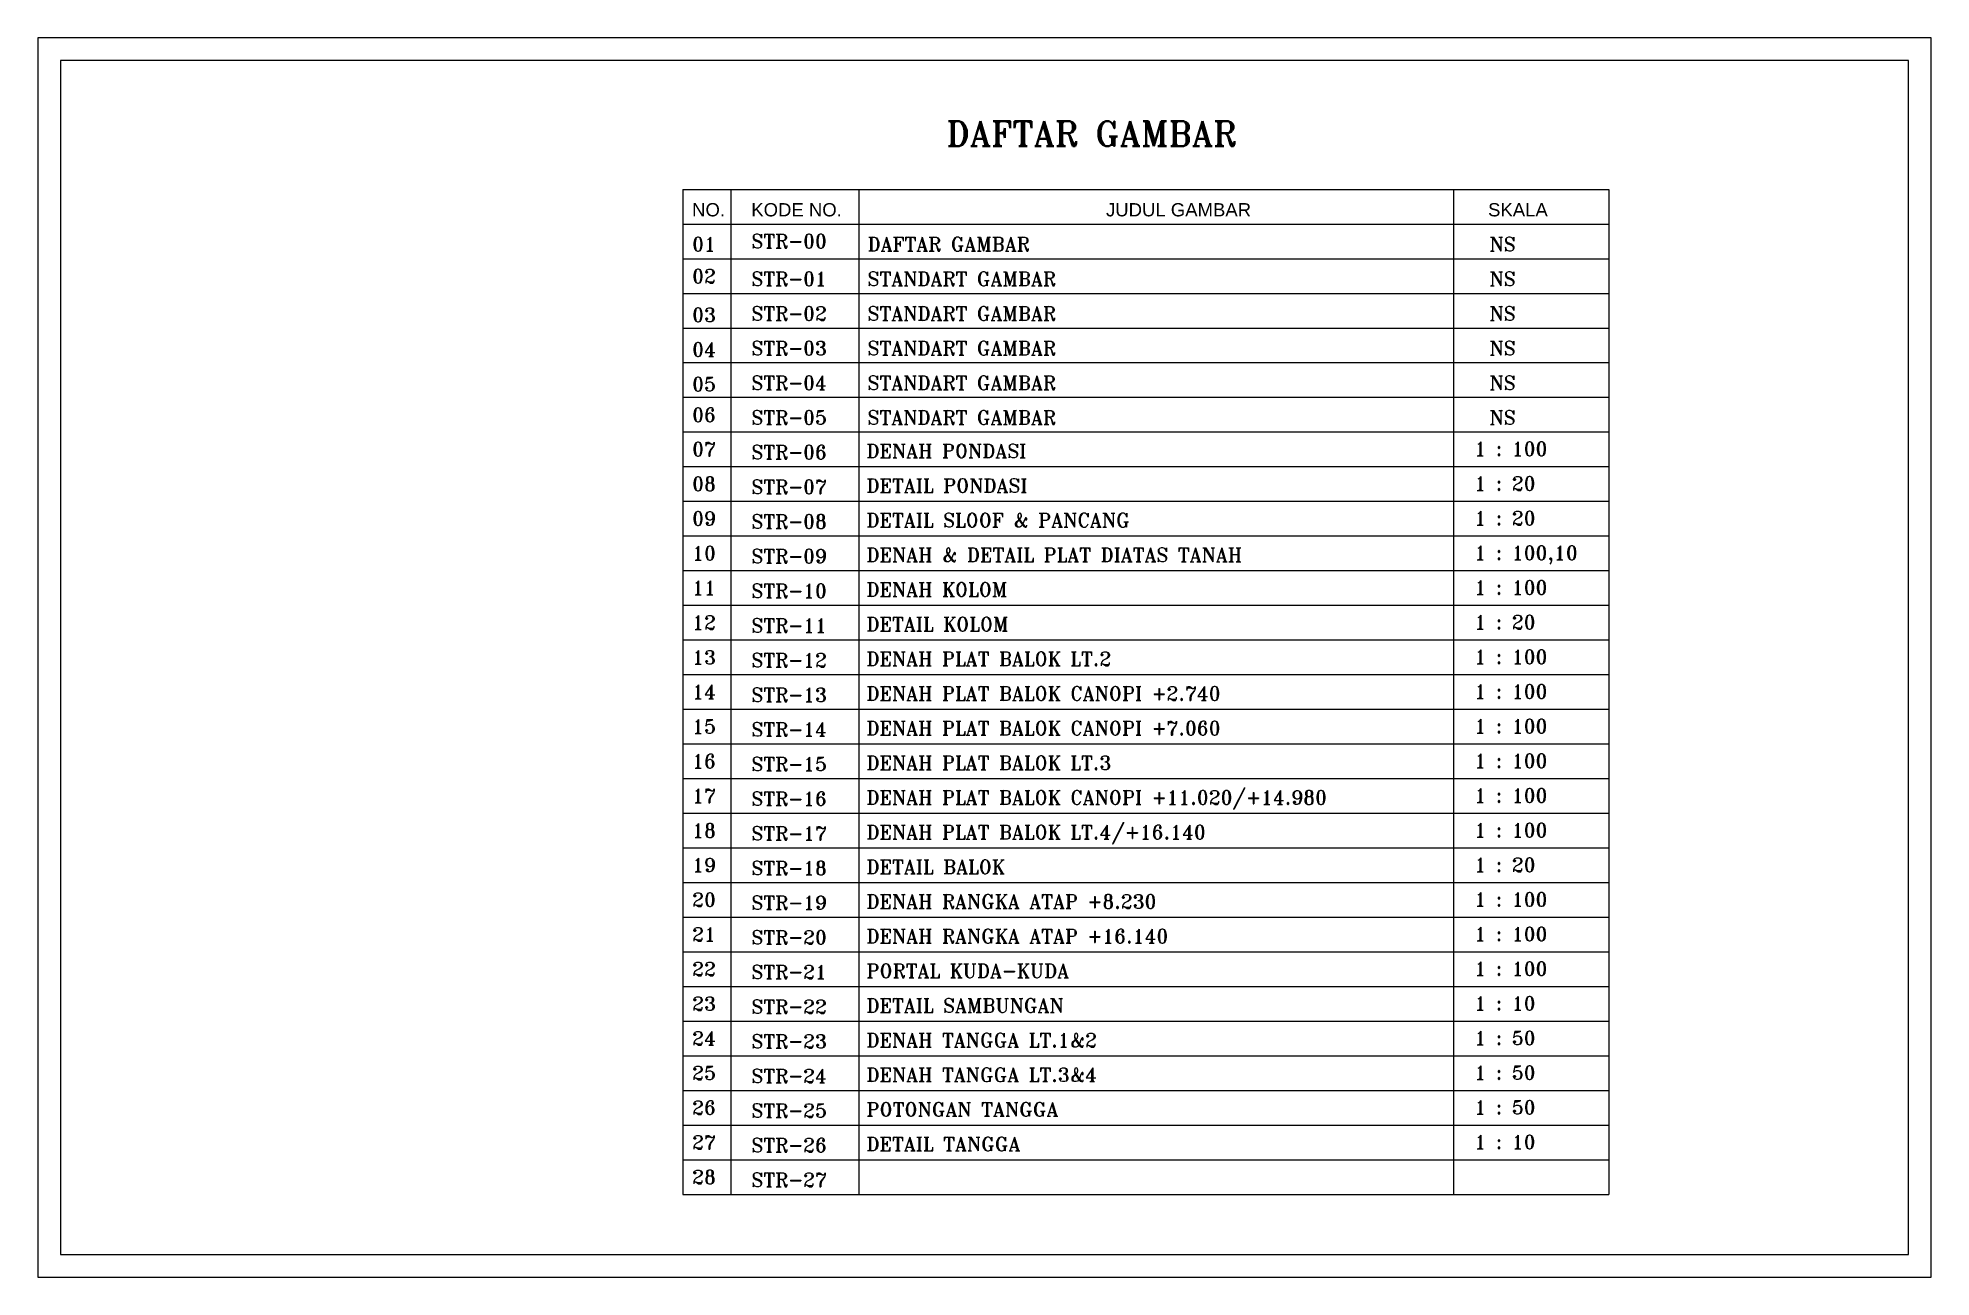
# Model space of a CAD drawing. Header units: inches. Extents: x 266054 to 836293, y -258454 to -102650.
# Drawn here: x 266054 to 308054, y -130150 to -102650 of the extents above; entities that cross this region are included whole.
import ezdxf

# ---------------------------------------------------------------- set-up
doc = ezdxf.new("R2010")
doc.units = ezdxf.units.IN
doc.header["$LTSCALE"] = 800
doc.header["$MEASUREMENT"] = 0
for name, color, linetype in [('ANGKA', 2, 'Continuous'), ('KOP-LINE1', 1, 'Continuous'), ('TEXT', 4, 'Continuous'), ('TXT', 7, 'Continuous')]:
    doc.layers.add(name, color=color, linetype=linetype)
doc.styles.add('JD', font='sanss___.ttf', dxfattribs={"height": 600})
doc.styles.add('ROMAND', font='romant.shx', dxfattribs={"width": 0.75, "height": 300})

msp = doc.modelspace()

# ---------------------------------------------------------------- texts
at = {"layer": 'ANGKA', "style": 'ROMAND'}
for s, height, p in [('DAFTAR GAMBAR', 550, (286211.1, -105049.8)), ('01', 307.6, (280568.2, -107383.3)), ('STR-00', 307.6, (281882.3, -107317.1)), ('DAFTAR GAMBAR', 307.596, (284459.1, -107383.3)), ('NS', 307.6, (298256.2, -107383.3)), ('02', 307.6, (280568.2, -108092)), ('STR-01', 307.6, (281882.3, -108152.3)), ('STANDART GAMBAR', 307.596, (284459.1, -108152.3)), ('NS', 307.6, (298256.2, -108152.3)), ('03', 307.6, (280568.2, -108949)), ('STR-02', 307.6, (281882.3, -108921.3)), ('STANDART GAMBAR', 307.596, (284459.1, -108921.3)), ('NS', 307.6, (298256.2, -108921.3)), ('04', 307.6, (280568.2, -109718)), ('STR-03', 307.6, (281882.3, -109690.3)), ('STANDART GAMBAR', 307.596, (284459.1, -109690.3)), ('NS', 307.6, (298256.2, -109690.3)), ('05', 307.6, (280568.2, -110487)), ('STR-04', 307.6, (281882.3, -110459.3)), ('STANDART GAMBAR', 307.596, (284459.1, -110459.3)), ('NS', 307.6, (298256.2, -110459.3)), ('06', 307.6, (280568.2, -111168)), ('STR-05', 307.6, (281882.3, -111228.2)), ('STANDART GAMBAR', 307.596, (284459.1, -111228.2)), ('NS', 307.6, (298256.2, -111228.2)), ('07', 307.6, (280568.2, -111931.6)), ('STR-06', 307.6, (281882.3, -111997.2)), ('DENAH PONDASI', 307.596, (284434.4, -111970.3)), ('1 : 100', 307.6, (297920.8, -111924.6, 6081.3)), ('08', 307.6, (280568.2, -112700.6)), ('STR-07', 307.6, (281882.3, -112766.2)), ('DETAIL PONDASI', 307.596, (284434.4, -112739.3)), ('1 : 20', 307.6, (297920.8, -112693.6, 6081.3)), ('09', 307.6, (280568.2, -113469.6)), ('STR-08', 307.6, (281882.3, -113535.2)), ('DETAIL SLOOF & PANCANG', 307.596, (284434.4, -113508.3)), ('1 : 20', 307.6, (297920.8, -113462.6, 6081.3)), ('10', 307.6, (280568.2, -114238.5)), ('STR-09', 307.6, (281882.3, -114304.2)), ('DENAH & DETAIL PLAT DIATAS TANAH', 307.596, (284434.4, -114277.3)), ('1 : 100,10', 307.6, (297920.8, -114231.6, 6081.3)), ('11', 307.6, (280568.2, -115007.5)), ('STR-10', 307.6, (281882.3, -115073.2)), ('DENAH KOLOM', 307.596, (284434.4, -115046.3)), ('1 : 100', 307.6, (297920.8, -115000.6, 6081.3)), ('12', 307.6, (280568.2, -115776.5)), ('1 : 20', 307.6, (297920.8, -115769.6, 6081.3)), ('STR-11', 307.6, (281882.3, -115842.2)), ('DETAIL KOLOM', 307.596, (284434.4, -115815.3)), ('13', 307.6, (280568.2, -116550.9)), ('STR-12', 307.6, (281882.3, -116611.2)), ('DENAH PLAT BALOK LT.2', 307.596, (284434.4, -116584.3)), ('1 : 100', 307.6, (297920.8, -116538.6, 6081.3)), ('14', 307.6, (280568.2, -117314.5)), ('STR-13', 307.6, (281882.3, -117380.2)), ('DENAH PLAT BALOK CANOPI +2.740', 307.596, (284434.4, -117353.3)), ('1 : 100', 307.6, (297920.8, -117307.6, 6081.3)), ('15', 307.6, (280568.2, -118083.5)), ('STR-14', 307.6, (281882.3, -118149.2)), ('DENAH PLAT BALOK CANOPI +7.060', 307.596, (284434.4, -118122.3)), ('1 : 100', 307.6, (297920.8, -118076.6, 6081.3)), ('16', 307.6, (280568.2, -118852.5)), ('STR-15', 307.6, (281882.3, -118918.2)), ('DENAH PLAT BALOK LT.3', 307.596, (284434.4, -118891.2)), ('1 : 100', 307.6, (297920.8, -118845.6, 6081.3)), ('17', 307.6, (280568.2, -119621.5)), ('STR-16', 307.6, (281882.3, -119687.1)), ('DENAH PLAT BALOK CANOPI +11.020/+14.980', 307.596, (284434.4, -119660.2)), ('1 : 100', 307.6, (297920.8, -119614.5, 6081.3)), ('18', 307.6, (280568.2, -120390.5)), ('DENAH PLAT BALOK LT.4/+16.140', 307.596, (284434.4, -120429.2)), ('1 : 100', 307.6, (297920.8, -120383.5, 6081.3)), ('STR-17', 307.6, (281882.3, -120456.1)), ('19', 307.6, (280568.2, -121159.5)), ('STR-18', 307.6, (281882.3, -121225.1)), ('DETAIL BALOK', 307.596, (284434.4, -121198.2)), ('1 : 20', 307.6, (297920.8, -121152.5, 6081.3)), ('20', 307.6, (280568.2, -121928.5)), ('STR-19', 307.6, (281882.3, -121994.1)), ('DENAH RANGKA ATAP +8.230', 307.596, (284434.4, -121967.2)), ('1 : 100', 307.6, (297920.8, -121921.5, 6081.3)), ('21', 307.6, (280568.2, -122697.4)), ('STR-20', 307.6, (281882.3, -122763.1)), ('DENAH RANGKA ATAP +16.140', 307.596, (284434.4, -122736.2)), ('1 : 100', 307.6, (297920.8, -122690.5, 6081.3)), ('22', 307.6, (280568.2, -123466.4)), ('STR-21', 307.6, (281882.3, -123532.1)), ('PORTAL KUDA-KUDA', 307.596, (284434.4, -123505.2)), ('1 : 100', 307.6, (297920.8, -123459.5, 6081.3)), ('23', 307.6, (280568.2, -124235.4)), ('STR-22', 307.6, (281882.3, -124301.1)), ('DETAIL SAMBUNGAN', 307.596, (284434.4, -124274.2)), ('1 : 10', 307.6, (297920.8, -124228.5, 6081.3)), ('24', 307.6, (280568.2, -125004.4)), ('DENAH TANGGA LT.1&2', 307.596, (284434.4, -125043.2)), ('1 : 50', 307.6, (297920.8, -124997.5, 6081.3)), ('STR-23', 307.6, (281882.3, -125070.1)), ('25', 307.6, (280568.2, -125773.4)), ('STR-24', 307.6, (281882.3, -125839.1)), ('DENAH TANGGA LT.3&4', 307.596, (284434.4, -125812.2)), ('1 : 50', 307.6, (297920.8, -125766.5, 6081.3)), ('26', 307.6, (280568.2, -126542.4)), ('STR-25', 307.6, (281882.3, -126608.1)), ('POTONGAN TANGGA', 307.596, (284434.4, -126581.2)), ('1 : 50', 307.6, (297920.8, -126535.5, 6081.3)), ('27', 307.6, (280568.2, -127311.4)), ('STR-26', 307.6, (281882.3, -127377.1)), ('DETAIL TANGGA', 307.596, (284434.4, -127350.1)), ('1 : 10', 307.6, (297920.8, -127304.5, 6081.3)), ('28', 307.6, (280568.2, -128080.4)), ('STR-27', 307.6, (281882.3, -128146))]:
    msp.add_text(s, height=height, dxfattribs=at).set_placement(p)
at = {"layer": 'TEXT', "style": 'JD'}
for s, p in [('NO.', (280567.8, -106611.4)), ('KODE NO.', (281880.8, -106611.4)), ('JUDUL GAMBAR', (289749.8, -106611.4)), ('SKALA', (298225.5, -106611.4))]:
    msp.add_text(s, height=294.03, dxfattribs=at).set_placement(p)

# ---------------------------------------------------------------- linework, layer by layer
at = {"layer": 'KOP-LINE1', "ltscale": 5}
for points in [[(266054.4, -130149.9), (308054.4, -130149.9), (308054.4, -102649.9), (266054.4, -102649.9)], [(307554.4, -103149.9), (266554.4, -103149.9), (266554.4, -129649.9), (307554.4, -129649.9)]]:
    msp.add_lwpolyline(points, close=True, dxfattribs=at)
at = {"layer": 'TXT', "color": 0}
for p, q in [((280360.3, -106012.4), (280360.3, -128313.1)), ((280360.3, -106012.4), (300905.2, -106012.4)), ((281423.5, -106012.4), (281423.5, -128313.1)), ((284264.3, -106012.4), (284264.3, -128313.1)), ((297462, -106012.4), (297462, -128313.1)), ((300905.2, -106012.4), (300905.2, -128313.1)), ((280360.3, -106781.4), (300905.2, -106781.4)), ((280360.3, -107550.4), (300905.2, -107550.4)), ((280360.3, -108319.3), (300905.2, -108319.3)), ((280360.3, -109088.3), (300905.2, -109088.3)), ((280360.3, -109857.3), (300905.2, -109857.3)), ((280360.3, -110626.3), (300905.2, -110626.3)), ((280360.3, -111395.3), (300905.2, -111395.3)), ((280360.3, -112164.3), (300905.2, -112164.3)), ((280360.3, -112933.3), (300905.2, -112933.3)), ((280360.3, -113702.3), (300905.2, -113702.3)), ((280360.3, -114471.3), (300905.2, -114471.3)), ((280360.3, -115240.3), (300905.2, -115240.3)), ((280360.3, -116009.3), (300905.2, -116009.3)), ((280360.3, -116778.2), (300905.2, -116778.2)), ((280360.3, -117547.2), (300905.2, -117547.2)), ((280360.3, -118316.2), (300905.2, -118316.2)), ((280360.3, -119085.2), (300905.2, -119085.2)), ((280360.3, -119854.2), (300905.2, -119854.2)), ((280360.3, -120623.2), (300905.2, -120623.2)), ((280360.3, -121392.2), (300905.2, -121392.2)), ((280360.3, -122161.2), (300905.2, -122161.2)), ((280360.3, -122930.2), (300905.2, -122930.2)), ((280360.3, -123699.2), (300905.2, -123699.2)), ((280360.3, -124468.2), (300905.2, -124468.2)), ((280360.3, -125237.1), (300905.2, -125237.1)), ((280360.3, -126006.1), (300905.2, -126006.1)), ((280360.3, -126775.1), (300905.2, -126775.1)), ((280360.3, -127544.1), (300905.2, -127544.1)), ((280360.3, -128313.1), (300905.2, -128313.1))]:
    msp.add_line(p, q, dxfattribs=at)

msp.set_redraw_order([(e.dxf.handle, doc.entitydb.next_handle()) for e in msp.query("TEXT MTEXT ATTDEF DIMENSION ARC_DIMENSION")])  # texts and dimensions are drawn at this point

doc.saveas('drawing.dxf')
